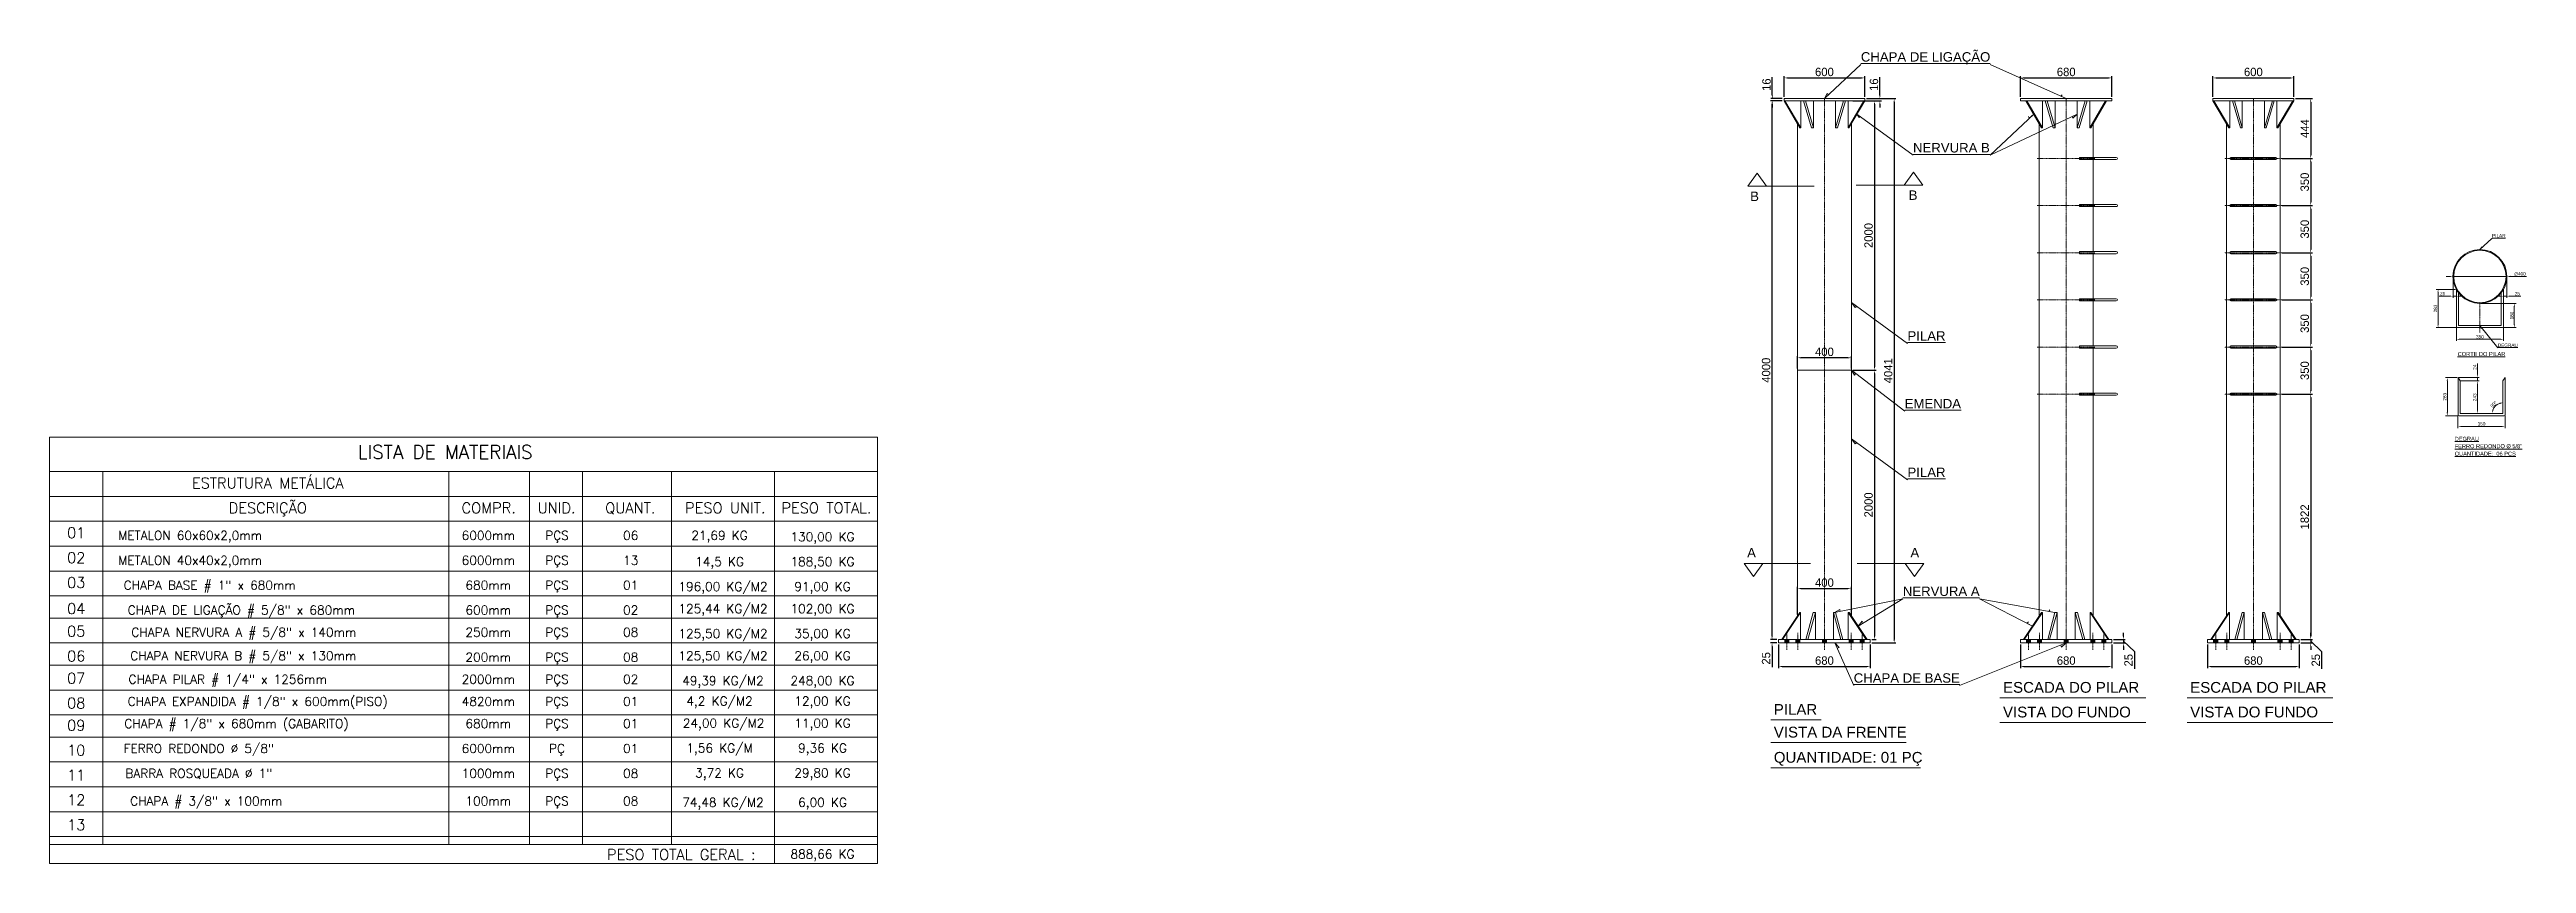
# Model space of a CAD drawing. Header units: millimetres. Extents: x 259906 to 295831, y -52980 to -28535.
# Drawn here: x 267083 to 285482, y -42317 to -36274 of the extents above; entities that cross this region are included whole.
import ezdxf
from ezdxf.enums import TextEntityAlignment as Align

# ---------------------------------------------------------------- set-up
doc = ezdxf.new("R2010")
doc.units = ezdxf.units.MM
doc.header["$LTSCALE"] = 0.2
doc.linetypes.add('CENTER', pattern=[50.8, 31.75, -6.35, 6.35, -6.35])
for name, color, linetype, lineweight in [('03', 3, 'Continuous', 13), ('04', 4, 'Continuous', 5), ('05', 5, 'Continuous', 18), ('CENT 1', 1, 'CENTER', 9), ('CONT 2', 2, 'Continuous', 13), ('CONT 3', 3, 'Continuous', 15), ('CONT4', 4, 'Continuous', 5), ('COTA', 1, 'Continuous', 9)]:
    doc.layers.add(name, color=color, linetype=linetype, lineweight=lineweight)
doc.styles.add('1-500', font='arial.ttf', dxfattribs={"height": 100})
doc.styles.add('1-75', font='arial.ttf', dxfattribs={"height": 15})
doc.styles.add('ROMANS', font='ROMANS.SHX')
doc.dimstyles.new('ESC10', dxfattribs={"dimscale": 10, "dimtxt": 2.5, "dimasz": 2.5, "dimexe": 1.25, "dimexo": 0.625, "dimtad": 1, "dimdec": 0, "dimtxsty": 'Standard', "dimcen": 2.5, "dimclrd": 1, "dimclre": 1, "dimclrt": 2, "dimadec": 0, "dimazin": 0, "dimtfac": 1, "dimtdec": 0, "dimtmove": 0, "dimatfit": 3, "dimfxl": 1, "dimlwd": 9, "dimlwe": 9, "dimarcsym": 0})
doc.dimstyles.new('ESC25', dxfattribs={"dimscale": 25, "dimtxt": 2.5, "dimasz": 1, "dimexe": 0.5, "dimexo": 0.5, "dimgap": 0.5, "dimtad": 1, "dimdec": 0, "dimzin": 0, "dimdsep": 46, "dimtxsty": 'Standard', "dimcen": 1.5, "dimclrd": 1, "dimclre": 1, "dimclrt": 2, "dimadec": 0, "dimazin": 0, "dimtfac": 1, "dimtdec": 0, "dimtofl": 0, "dimtmove": 0, "dimatfit": 3, "dimfxl": 1, "dimtolj": 1, "dimtzin": 0, "dimarcsym": 0})

msp = doc.modelspace()

# ---------------------------------------------------------------- texts
at = {"layer": '04', "color": 4, "style": '1-75'}
for s, p in [('ESCADA DO PILAR', (281593.4, -41049.5)), ('ESCADA DO PILAR', (282983.8, -41049.5)), ('PILAR', (279890.8, -41213.3)), ('VISTA DO FUNDO', (281593.4, -41232.6)), ('VISTA DO FUNDO', (282983.8, -41232.6)), ('VISTA DA FRENTE', (279890.8, -41382)), ('QUANTIDADE: 01 PÇ', (279890.8, -41568.9))]:
    msp.add_text(s, height=80, dxfattribs=at).set_placement(p)
at = {"layer": 'CONT 2', "style": 'ROMANS'}
for s, p in [('METALON 60x60x2,0mm', (268127.5, -39914.5)), ('6000mm', (270342.2, -39914.5)), ('PÇS', (270852.6, -39914.5)), ('06', (271400.1, -39914.5)), ('21,69 KG', (272060.1, -39914.5)), ('130,00 KG', (272824.8, -39924.6)), ('METALON 40x40x2,0mm', (268127.5, -40099.3)), ('6000mm', (270342.2, -40099.3)), ('PÇS', (270852.6, -40099.3)), ('13', (271400.1, -40099.3)), ('14,5 KG', (272060.1, -40109.4)), ('188,50 KG', (272824.8, -40109.4)), ('CHAPA BASE # 1" x 680mm ', (268296.1, -40284.1)), ('680mm', (270342.2, -40284.1)), ('PÇS', (270852.6, -40284.1)), ('01', (271400.1, -40284.1)), ('196,00 KG/M2', (272085.5, -40294.2)), ('91,00 KG', (272824.8, -40294.2)), ('CHAPA DE LIGAÇÃO # 5/8" x 680mm ', (268531.1, -40468.9)), ('600mm', (270342.2, -40468.9)), ('PÇS', (270852.6, -40468.9)), ('02', (271400.1, -40468.9)), ('125,44 KG/M2', (272085.5, -40458.7)), ('102,00 KG', (272824.8, -40458.7)), ('CHAPA NERVURA A # 5/8" x 140mm  ', (268572.4, -40633.4)), ('250mm', (270342.2, -40633.4)), ('PÇS', (270852.6, -40633.4)), ('08', (271400.1, -40633.4)), ('125,50 KG/M2', (272085.5, -40643.5)), ('35,00 KG', (272824.8, -40643.5)), ('CHAPA NERVURA B # 5/8" x 130mm ', (268545.3, -40808.2)), ('200mm', (270342.2, -40818.2)), ('PÇS', (270852.6, -40818.2)), ('08', (271400.1, -40818.2)), ('125,50 KG/M2', (272085.5, -40808)), ('26,00 KG', (272824.8, -40808)), ('CHAPA PILAR # 1/4" x 1256mm  ', (268452, -40982.7)), ('2000mm', (270342.2, -40982.7)), ('PÇS', (270852.6, -40982.7)), ('02', (271400.1, -40982.7)), ('49,39 KG/M2', (272085.5, -40992.8)), ('248,00 KG', (272824.8, -40992.8)), ('CHAPA EXPANDIDA # 1/8" x 600mm(PISO) ', (268652.4, -41147.2)), ('4820mm', (270342.2, -41147.2)), ('PÇS', (270852.6, -41147.2)), ('01', (271400.1, -41147.2)), ('4,2 KG/M2', (272060.1, -41143.9)), ('12,00 KG', (272824.8, -41143.9)), ('CHAPA # 1/8" x 680mm (GABARITO)', (268472.4, -41311.7)), ('680mm', (270342.2, -41311.7)), ('PÇS', (270852.6, -41311.7)), ('01', (271400.1, -41311.7)), ('24,00 KG/M2', (272090.1, -41308.4)), ('11,00 KG', (272824.8, -41308.4)), ('FERRO REDONDO %%C 5/8"', (268192.4, -41496.5)), ('6000mm', (270342.2, -41496.5)), ('PÇ', (270852.6, -41496.5)), ('01', (271400.1, -41496.5)), ('1,56 KG/M', (272060.1, -41493.2)), ('9,36 KG', (272824.8, -41493.2)), ('BARRA ROSQUEADA %%C 1"', (268192.4, -41681.3)), ('1000mm', (270342.2, -41681.3)), ('PÇS', (270852.6, -41681.3)), ('08', (271400.1, -41681.3)), ('3,72 KG', (272060.1, -41678)), ('29,80 KG', (272824.8, -41678)), ('CHAPA # 3/8" x 100mm  ', (268293.1, -41886.4)), ('100mm', (270342.2, -41886.4)), ('PÇS', (270852.6, -41886.4)), ('08', (271400.1, -41886.4)), ('74,48 KG/M2', (272085.5, -41896.5)), ('6,00 KG', (272824.8, -41896.5)), ('888,66 KG', (272824.8, -42280.3))]:
    msp.add_text(s, height=66, dxfattribs=at).set_placement(p, align=Align.CENTER)
at = {"layer": 'CONT 3', "style": 'ROMANS'}
for s, height, p in [('LISTA DE MATERIAIS', 100, (270021.5, -39311.7)), ('ESTRUTURA METÁLICA', 79.2, (268704.5, -39532)), ('DESCRIÇÃO', 79.2, (268704.5, -39716.8)), ('COMPR.', 79.2, (270345.4, -39716.8)), ('UNID.', 79.2, (270850, -39716.8)), ('QUANT.', 79.2, (271397.5, -39716.8)), ('PESO UNIT.', 79.2, (272102.8, -39716.8)), ('PESO TOTAL.', 79.2, (272854.1, -39716.8)), ('01', 79.2, (267281.2, -39901.6)), ('02', 79.2, (267281.2, -40086.4)), ('03', 79.2, (267281.2, -40271.2)), ('04', 79.2, (267281.2, -40464.8)), ('05', 79.2, (267281.2, -40632.2)), ('06', 79.2, (267281.2, -40817)), ('07', 79.2, (267281.2, -40981.5)), ('08', 79.2, (267281.2, -41166.3)), ('09', 79.2, (267281.2, -41330.8)), ('10', 79.2, (267281.2, -41515.6)), ('11', 79.2, (267281.2, -41700.4)), ('12', 79.2, (267281.2, -41885.2)), ('13', 79.2, (267281.2, -42070)), ('PESO TOTAL GERAL :', 79.2, (271775.7, -42290.5))]:
    msp.add_text(s, height=height, dxfattribs=at).set_placement(p, align=Align.CENTER)
at = {"layer": 'CONT4', "style": '1-500'}
for s, height, p in [('%%UCHAPA DE LIGAÇÃO', 70, (280537.5, -36363.8)), ('%%UNERVURA B', 70, (280925.1, -37038.5)), ('B', 70, (279715.4, -37398.7)), ('B', 70, (280893.1, -37390.3)), ('%%UPILAR', 25, (285225.8, -37668.9)), ('%%UPILAR', 70, (280884, -38435.4)), ('%%UCORTE DO PILAR', 30, (284970.6, -38549.7)), ('%%UDEGRAU', 25, (285268.3, -38481.8)), ('%%UEMENDA', 70, (280863.3, -38938.5)), ('%%UDEGRAU', 30, (284948.7, -39179.2)), ('%%UFERRO REDONDO %%C 5/8"', 30, (284948.7, -39234)), ('%%UQUANTIDADE:  06 PÇS', 30, (284948.7, -39289.9)), ('%%UPILAR', 70, (280884, -39448.1)), ('A', 70, (279692.8, -40044.9)), ('A', 70, (280905.8, -40044.9)), ('%%UNERVURA A', 70, (280849.3, -40330.8)), ('%%UCHAPA DE BASE', 70, (280484.6, -40974.9))]:
    msp.add_text(s, height=height, dxfattribs=at).set_placement(p)

# ---------------------------------------------------------------- blocks, each defined once
blk = doc.blocks.new('*D141')
at = {"layer": 'COTA', "color": 1, "lineweight": -2, "transparency": 16777216}
for p, q in [((279967, -36626), (279967, -36473)), ((279992, -36485), (280542, -36485)), ((280567, -36626), (280567, -36473))]:
    blk.add_line(p, q, dxfattribs=at)
at = {"layer": 'COTA', "color": 1, "transparency": 16777216}
for points in [[(279992, -36481), (279992, -36489), (279967, -36485)], [(280542, -36481), (280542, -36489), (280567, -36485)]]:
    blk.add_solid(points, dxfattribs=at)
at = {"layer": 'COTA', "color": 2, "transparency": 16777216, "insert": (280267, -36441), "char_height": 62.5, "attachment_point": 5}
blk.add_mtext('\\A1;600', dxfattribs=at)
blk = doc.blocks.new('*D142')
at = {"layer": 'COTA', "color": 1, "lineweight": -2, "transparency": 16777216}
for p, q in [((279927, -40692), (279927, -40867)), ((280607, -40692), (280607, -40867)), ((279952, -40855), (280582, -40855))]:
    blk.add_line(p, q, dxfattribs=at)
at = {"layer": 'COTA', "color": 1, "transparency": 16777216}
for points in [[(279952, -40850), (279952, -40859), (279927, -40855)], [(280582, -40850), (280582, -40859), (280607, -40855)]]:
    blk.add_solid(points, dxfattribs=at)
at = {"layer": 'COTA', "color": 2, "transparency": 16777216, "insert": (280267, -40811), "char_height": 62.5, "attachment_point": 5}
blk.add_mtext('\\A1;680', dxfattribs=at)
blk = doc.blocks.new('*D143')
at = {"layer": 'COTA', "color": 1, "lineweight": -2, "transparency": 16777216}
for p, q in [((279914, -40655), (279866, -40655)), ((279878, -40630), (279878, -40605)), ((279914, -40680), (279866, -40680)), ((279878, -40705), (279878, -40859))]:
    blk.add_line(p, q, dxfattribs=at)
at = {"layer": 'COTA', "color": 1, "transparency": 16777216}
for points in [[(279874, -40630), (279882, -40630), (279878, -40655)], [(279874, -40705), (279882, -40705), (279878, -40680)]]:
    blk.add_solid(points, dxfattribs=at)
at = {"layer": 'COTA', "color": 2, "transparency": 16777216, "insert": (279834, -40794), "char_height": 62.5, "attachment_point": 5, "rotation": 90}
blk.add_mtext('\\A1;25', dxfattribs=at)
blk = doc.blocks.new('*D144')
at = {"layer": 'COTA', "color": 1, "lineweight": -2, "transparency": 16777216}
for p, q in [((279954, -36655), (279866, -36655)), ((279878, -40630), (279878, -36680)), ((279914, -40655), (279866, -40655))]:
    blk.add_line(p, q, dxfattribs=at)
at = {"layer": 'COTA', "color": 1, "transparency": 16777216}
for points in [[(279874, -36680), (279882, -36680), (279878, -36655)], [(279874, -40630), (279882, -40630), (279878, -40655)]]:
    blk.add_solid(points, dxfattribs=at)
at = {"layer": 'COTA', "color": 2, "transparency": 16777216, "insert": (279834, -38655), "char_height": 62.5, "attachment_point": 5, "rotation": 90}
blk.add_mtext('\\A1;4000', dxfattribs=at)
blk = doc.blocks.new('*D145')
at = {"layer": 'COTA', "color": 1, "lineweight": -2, "transparency": 16777216}
for p, q in [((279880, -36614), (279880, -36480)), ((279954, -36639), (279868, -36639)), ((279954, -36655), (279868, -36655)), ((279880, -36680), (279880, -36705))]:
    blk.add_line(p, q, dxfattribs=at)
at = {"layer": 'COTA', "color": 1, "transparency": 16777216}
for points in [[(279876, -36614), (279884, -36614), (279880, -36639)], [(279876, -36680), (279884, -36680), (279880, -36655)]]:
    blk.add_solid(points, dxfattribs=at)
at = {"layer": 'COTA', "color": 2, "transparency": 16777216, "insert": (279837, -36535), "char_height": 62.5, "attachment_point": 5, "rotation": 90}
blk.add_mtext('\\A1;16', dxfattribs=at)
blk = doc.blocks.new('*D146')
at = {"layer": 'COTA', "color": 1, "lineweight": -2, "transparency": 16777216}
for p, q in [((280579, -36639), (280797, -36639)), ((280785, -36664), (280785, -40655)), ((280619, -40680), (280797, -40680))]:
    blk.add_line(p, q, dxfattribs=at)
at = {"layer": 'COTA', "color": 1, "transparency": 16777216}
for points in [[(280781, -36664), (280789, -36664), (280785, -36639)], [(280781, -40655), (280789, -40655), (280785, -40680)]]:
    blk.add_solid(points, dxfattribs=at)
at = {"layer": 'COTA', "color": 2, "transparency": 16777216, "insert": (280741, -38659), "char_height": 62.5, "attachment_point": 5, "rotation": 90}
blk.add_mtext('\\A1;4041', dxfattribs=at)
blk = doc.blocks.new('*D153')
at = {"layer": 'COTA', "color": 1, "lineweight": -2, "transparency": 16777216}
for p, q in [((280679, -36614), (280679, -36480)), ((280579, -36639), (280692, -36639)), ((280579, -36655), (280692, -36655)), ((280679, -36680), (280679, -36705))]:
    blk.add_line(p, q, dxfattribs=at)
at = {"layer": 'COTA', "color": 1, "transparency": 16777216}
for points in [[(280675, -36614), (280683, -36614), (280679, -36639)], [(280675, -36680), (280683, -36680), (280679, -36655)]]:
    blk.add_solid(points, dxfattribs=at)
at = {"layer": 'COTA', "color": 2, "transparency": 16777216, "insert": (280635, -36535), "char_height": 62.5, "attachment_point": 5, "rotation": 90}
blk.add_mtext('\\A1;16', dxfattribs=at)
blk = doc.blocks.new('*D154')
at = {"layer": 'COTA', "color": 1, "lineweight": -2, "transparency": 16777216}
for p, q in [((280479, -36655), (280651, -36655)), ((280639, -36680), (280639, -38630)), ((280479, -38655), (280651, -38655))]:
    blk.add_line(p, q, dxfattribs=at)
at = {"layer": 'COTA', "color": 1, "transparency": 16777216}
for points in [[(280635, -36680), (280643, -36680), (280639, -36655)], [(280635, -38630), (280643, -38630), (280639, -38655)]]:
    blk.add_solid(points, dxfattribs=at)
at = {"layer": 'COTA', "color": 2, "transparency": 16777216, "insert": (280595, -37655), "char_height": 62.5, "attachment_point": 5, "rotation": 90}
blk.add_mtext('\\A1;2000', dxfattribs=at)
blk = doc.blocks.new('*D155')
at = {"layer": 'COTA', "color": 1, "lineweight": -2, "transparency": 16777216}
for p, q in [((280479, -38655), (280651, -38655)), ((280639, -38680), (280639, -40630)), ((280619, -40655), (280651, -40655))]:
    blk.add_line(p, q, dxfattribs=at)
at = {"layer": 'COTA', "color": 1, "transparency": 16777216}
for points in [[(280635, -38680), (280643, -38680), (280639, -38655)], [(280635, -40630), (280643, -40630), (280639, -40655)]]:
    blk.add_solid(points, dxfattribs=at)
at = {"layer": 'COTA', "color": 2, "transparency": 16777216, "insert": (280595, -39655), "char_height": 62.5, "attachment_point": 5, "rotation": 90}
blk.add_mtext('\\A1;2000', dxfattribs=at)
blk = doc.blocks.new('*D156')
at = {"layer": 'COTA', "color": 1, "lineweight": -2, "transparency": 16777216}
for p, q in [((283153, -36626), (283153, -36473)), ((283178, -36485), (283728, -36485)), ((283753, -36626), (283753, -36473))]:
    blk.add_line(p, q, dxfattribs=at)
at = {"layer": 'COTA', "color": 1, "transparency": 16777216}
for points in [[(283178, -36481), (283178, -36489), (283153, -36485)], [(283728, -36481), (283728, -36489), (283753, -36485)]]:
    blk.add_solid(points, dxfattribs=at)
at = {"layer": 'COTA', "color": 2, "transparency": 16777216, "insert": (283453, -36441), "char_height": 62.5, "attachment_point": 5}
blk.add_mtext('\\A1;600', dxfattribs=at)
blk = doc.blocks.new('*D157')
at = {"layer": 'COTA', "color": 1, "lineweight": -2, "transparency": 16777216}
for p, q in [((283113, -40692), (283113, -40867)), ((283793, -40692), (283793, -40867)), ((283138, -40855), (283768, -40855))]:
    blk.add_line(p, q, dxfattribs=at)
at = {"layer": 'COTA', "color": 1, "transparency": 16777216}
for points in [[(283138, -40850), (283138, -40859), (283113, -40855)], [(283768, -40850), (283768, -40859), (283793, -40855)]]:
    blk.add_solid(points, dxfattribs=at)
at = {"layer": 'COTA', "color": 2, "transparency": 16777216, "insert": (283453, -40811), "char_height": 62.5, "attachment_point": 5}
blk.add_mtext('\\A1;680', dxfattribs=at)
blk = doc.blocks.new('*D158')
at = {"layer": 'COTA', "color": 1, "lineweight": 9, "transparency": 16777216}
for p, q in [((285142, -38159), (285404, -38159)), ((285391, -38184), (285391, -38314)), ((285309, -38339), (285404, -38339))]:
    blk.add_line(p, q, dxfattribs=at)
at = {"layer": 'COTA', "color": 1, "transparency": 16777216}
for points in [[(285387, -38184), (285396, -38184), (285391, -38159)], [(285387, -38314), (285396, -38314), (285391, -38339)]]:
    blk.add_solid(points, dxfattribs=at)
at = {"layer": 'COTA', "color": 2, "transparency": 16777216, "insert": (285373, -38249), "char_height": 25, "attachment_point": 5, "rotation": 90}
blk.add_mtext('180', dxfattribs=at)
blk = doc.blocks.new('*D159')
at = {"layer": 'COTA', "color": 1, "lineweight": 9, "transparency": 16777216}
for p, q in [((284955, -38055), (284812, -38055)), ((284825, -38080), (284825, -38314)), ((284963, -38339), (284812, -38339))]:
    blk.add_line(p, q, dxfattribs=at)
at = {"layer": 'COTA', "color": 1, "transparency": 16777216}
for points in [[(284821, -38080), (284829, -38080), (284825, -38055)], [(284821, -38314), (284829, -38314), (284825, -38339)]]:
    blk.add_solid(points, dxfattribs=at)
at = {"layer": 'COTA', "color": 2, "transparency": 16777216, "insert": (284806, -38197), "char_height": 25, "attachment_point": 5, "rotation": 90}
blk.add_mtext('283', dxfattribs=at)
blk = doc.blocks.new('*D160')
at = {"layer": 'COTA', "color": 1, "lineweight": 9, "transparency": 16777216}
for p, q in [((284961, -38337), (284961, -38438)), ((284986, -38425), (285286, -38425)), ((285311, -38337), (285311, -38438))]:
    blk.add_line(p, q, dxfattribs=at)
at = {"layer": 'COTA', "color": 1, "transparency": 16777216}
for points in [[(284986, -38421), (284986, -38429), (284961, -38425)], [(285286, -38421), (285286, -38429), (285311, -38425)]]:
    blk.add_solid(points, dxfattribs=at)
at = {"layer": 'COTA', "color": 2, "transparency": 16777216, "insert": (285136, -38407), "char_height": 25, "attachment_point": 5}
blk.add_mtext('350', dxfattribs=at)
blk = doc.blocks.new('*D161')
at = {"layer": 'COTA', "color": 1, "lineweight": -2, "transparency": 16777216}
for p, q in [((283766, -36639), (283892, -36639)), ((283879, -36664), (283879, -37058)), ((283666, -37083), (283892, -37083))]:
    blk.add_line(p, q, dxfattribs=at)
at = {"layer": 'COTA', "color": 1, "transparency": 16777216}
for points in [[(283875, -36664), (283883, -36664), (283879, -36639)], [(283875, -37058), (283883, -37058), (283879, -37083)]]:
    blk.add_solid(points, dxfattribs=at)
at = {"layer": 'COTA', "color": 2, "transparency": 16777216, "insert": (283835, -36861), "char_height": 62.5, "attachment_point": 5, "rotation": 90}
blk.add_mtext('\\A1;444', dxfattribs=at)
blk = doc.blocks.new('*D162')
at = {"layer": 'COTA', "color": 1, "lineweight": -2, "transparency": 16777216}
for p, q in [((283666, -37083), (283892, -37083)), ((283879, -37108), (283879, -37408)), ((283666, -37433), (283892, -37433))]:
    blk.add_line(p, q, dxfattribs=at)
at = {"layer": 'COTA', "color": 1, "transparency": 16777216}
for points in [[(283875, -37108), (283883, -37108), (283879, -37083)], [(283875, -37408), (283883, -37408), (283879, -37433)]]:
    blk.add_solid(points, dxfattribs=at)
at = {"layer": 'COTA', "color": 2, "transparency": 16777216, "insert": (283835, -37258), "char_height": 62.5, "attachment_point": 5, "rotation": 90}
blk.add_mtext('\\A1;350', dxfattribs=at)
blk = doc.blocks.new('*D163')
at = {"layer": 'COTA', "color": 1, "lineweight": -2, "transparency": 16777216}
for p, q in [((283666, -37433), (283892, -37433)), ((283879, -37458), (283879, -37758)), ((283666, -37783), (283892, -37783))]:
    blk.add_line(p, q, dxfattribs=at)
at = {"layer": 'COTA', "color": 1, "transparency": 16777216}
for points in [[(283875, -37458), (283883, -37458), (283879, -37433)], [(283875, -37758), (283883, -37758), (283879, -37783)]]:
    blk.add_solid(points, dxfattribs=at)
at = {"layer": 'COTA', "color": 2, "transparency": 16777216, "insert": (283835, -37608), "char_height": 62.5, "attachment_point": 5, "rotation": 90}
blk.add_mtext('\\A1;350', dxfattribs=at)
blk = doc.blocks.new('*D164')
at = {"layer": 'COTA', "color": 1, "lineweight": -2, "transparency": 16777216}
for p, q in [((283666, -37783), (283892, -37783)), ((283879, -37808), (283879, -38108)), ((283666, -38133), (283892, -38133))]:
    blk.add_line(p, q, dxfattribs=at)
at = {"layer": 'COTA', "color": 1, "transparency": 16777216}
for points in [[(283875, -37808), (283883, -37808), (283879, -37783)], [(283875, -38108), (283883, -38108), (283879, -38133)]]:
    blk.add_solid(points, dxfattribs=at)
at = {"layer": 'COTA', "color": 2, "transparency": 16777216, "insert": (283835, -37958), "char_height": 62.5, "attachment_point": 5, "rotation": 90}
blk.add_mtext('\\A1;350', dxfattribs=at)
blk = doc.blocks.new('*D165')
at = {"layer": 'COTA', "color": 1, "lineweight": -2, "transparency": 16777216}
for p, q in [((283666, -38133), (283892, -38133)), ((283879, -38158), (283879, -38458)), ((283666, -38483), (283892, -38483))]:
    blk.add_line(p, q, dxfattribs=at)
at = {"layer": 'COTA', "color": 1, "transparency": 16777216}
for points in [[(283875, -38158), (283883, -38158), (283879, -38133)], [(283875, -38458), (283883, -38458), (283879, -38483)]]:
    blk.add_solid(points, dxfattribs=at)
at = {"layer": 'COTA', "color": 2, "transparency": 16777216, "insert": (283835, -38308), "char_height": 62.5, "attachment_point": 5, "rotation": 90}
blk.add_mtext('\\A1;350', dxfattribs=at)
blk = doc.blocks.new('*D166')
at = {"layer": 'COTA', "color": 1, "lineweight": -2, "transparency": 16777216}
for p, q in [((283666, -38483), (283892, -38483)), ((283879, -38508), (283879, -38808)), ((283666, -38833), (283892, -38833))]:
    blk.add_line(p, q, dxfattribs=at)
at = {"layer": 'COTA', "color": 1, "transparency": 16777216}
for points in [[(283875, -38508), (283883, -38508), (283879, -38483)], [(283875, -38808), (283883, -38808), (283879, -38833)]]:
    blk.add_solid(points, dxfattribs=at)
at = {"layer": 'COTA', "color": 2, "transparency": 16777216, "insert": (283835, -38658), "char_height": 62.5, "attachment_point": 5, "rotation": 90}
blk.add_mtext('\\A1;350', dxfattribs=at)
blk = doc.blocks.new('*D167')
at = {"layer": 'COTA', "color": 1, "lineweight": -2, "transparency": 16777216}
for p, q in [((283666, -38833), (283892, -38833)), ((283879, -38858), (283879, -40630)), ((283806, -40655), (283892, -40655))]:
    blk.add_line(p, q, dxfattribs=at)
at = {"layer": 'COTA', "color": 1, "transparency": 16777216}
for points in [[(283875, -38858), (283883, -38858), (283879, -38833)], [(283875, -40630), (283883, -40630), (283879, -40655)]]:
    blk.add_solid(points, dxfattribs=at)
at = {"layer": 'COTA', "color": 2, "transparency": 16777216, "insert": (283835, -39744), "char_height": 62.5, "attachment_point": 5, "rotation": 90}
blk.add_mtext('\\A1;1822', dxfattribs=at)
blk = doc.blocks.new('*D168')
at = {"layer": 'COTA', "color": 1, "lineweight": -2, "transparency": 16777216}
for p, q in [((283806, -40655), (283892, -40655)), ((283879, -40630), (283879, -40605)), ((283879, -40655), (283879, -40680)), ((283806, -40680), (283892, -40680)), ((283879, -40667), (283960, -40744)), ((283879, -40705), (283879, -40730)), ((283960, -40744), (283960, -40873))]:
    blk.add_line(p, q, dxfattribs=at)
at = {"layer": 'COTA', "color": 1, "transparency": 16777216}
for points in [[(283875, -40630), (283883, -40630), (283879, -40655)], [(283875, -40705), (283883, -40705), (283879, -40680)]]:
    blk.add_solid(points, dxfattribs=at)
at = {"layer": 'COTA', "color": 2, "transparency": 16777216, "insert": (283917, -40808), "char_height": 62.5, "attachment_point": 5, "rotation": 90}
blk.add_mtext('\\A1;25', dxfattribs=at)
blk = doc.blocks.new('*D169')
at = {"layer": 'COTA', "color": 1, "lineweight": 9, "transparency": 16777216}
for p, q in [((284911, -37959), (284886, -37959)), ((284936, -37959), (285336, -37959)), ((285482, -37959), (285361, -37959))]:
    blk.add_line(p, q, dxfattribs=at)
at = {"layer": 'COTA', "color": 1, "transparency": 16777216}
for points in [[(284911, -37954), (284911, -37963), (284936, -37959)], [(285361, -37954), (285361, -37963), (285336, -37959)]]:
    blk.add_solid(points, dxfattribs=at)
at = {"layer": 'COTA', "color": 2, "transparency": 16777216, "insert": (285434, -37940), "char_height": 25, "attachment_point": 5}
blk.add_mtext('∅400', dxfattribs=at)
blk = doc.blocks.new('*D170')
at = {"layer": 'COTA', "color": 1, "lineweight": 9, "transparency": 16777216}
for p, q in [((284967, -38710), (284881, -38710)), ((284894, -38735), (284894, -38968)), ((284975, -38993), (284881, -38993))]:
    blk.add_line(p, q, dxfattribs=at)
at = {"layer": 'COTA', "color": 1, "transparency": 16777216}
for points in [[(284889, -38735), (284898, -38735), (284894, -38710)], [(284889, -38968), (284898, -38968), (284894, -38993)]]:
    blk.add_solid(points, dxfattribs=at)
at = {"layer": 'COTA', "color": 2, "transparency": 16777216, "insert": (284875, -38852), "char_height": 25, "attachment_point": 5, "rotation": 90}
blk.add_mtext('283', dxfattribs=at)
blk = doc.blocks.new('*D171')
at = {"layer": 'COTA', "color": 1, "lineweight": 9, "transparency": 16777216}
for p, q in [((284973, -38992), (284973, -39084)), ((285323, -38992), (285323, -39084)), ((284998, -39072), (285298, -39072))]:
    blk.add_line(p, q, dxfattribs=at)
at = {"layer": 'COTA', "color": 1, "transparency": 16777216}
for points in [[(284998, -39068), (284998, -39076), (284973, -39072)], [(285298, -39068), (285298, -39076), (285323, -39072)]]:
    blk.add_solid(points, dxfattribs=at)
at = {"layer": 'COTA', "color": 2, "transparency": 16777216, "insert": (285148, -39053), "char_height": 25, "attachment_point": 5}
blk.add_mtext('350', dxfattribs=at)
blk = doc.blocks.new('*D172')
at = {"layer": 'COTA', "color": 1, "lineweight": 9, "transparency": 16777216}
for p, q in [((284995, -38735), (285130, -38735)), ((285117, -38760), (285117, -38952)), ((284995, -38977), (285130, -38977))]:
    blk.add_line(p, q, dxfattribs=at)
at = {"layer": 'COTA', "color": 1, "transparency": 16777216}
for points in [[(285113, -38760), (285121, -38760), (285117, -38735)], [(285113, -38952), (285121, -38952), (285117, -38977)]]:
    blk.add_solid(points, dxfattribs=at)
at = {"layer": 'COTA', "color": 2, "transparency": 16777216, "insert": (285098, -38856), "char_height": 25, "attachment_point": 5, "rotation": 90}
blk.add_mtext('243', dxfattribs=at)
blk = doc.blocks.new('*D173')
at = {"layer": 'COTA', "color": 1, "lineweight": 9, "transparency": 16777216}
for p, q in [((285117, -38685), (285117, -38606)), ((284979, -38710), (285130, -38710)), ((284995, -38735), (285130, -38735)), ((285117, -38735), (285117, -38710)), ((285117, -38760), (285117, -38785))]:
    blk.add_line(p, q, dxfattribs=at)
at = {"layer": 'COTA', "color": 1, "transparency": 16777216}
for points in [[(285113, -38685), (285121, -38685), (285117, -38710)], [(285113, -38760), (285121, -38760), (285117, -38735)]]:
    blk.add_solid(points, dxfattribs=at)
at = {"layer": 'COTA', "color": 2, "transparency": 16777216, "insert": (285098, -38633), "char_height": 25, "attachment_point": 5, "rotation": 90}
blk.add_mtext('24', dxfattribs=at)
blk = doc.blocks.new('*D174')
at = {"layer": 'COTA', "color": 1, "lineweight": 9, "transparency": 16777216}
blk.add_arc((285307, -38977), 79.8, 108.0348, 161.9652, dxfattribs=at)
at = {"layer": 'COTA', "color": 1, "transparency": 16777216}
for points in [[(285236, -38953), (285227, -38952), (285227, -38977)], [(285282, -38897), (285283, -38906), (285307, -38897)]]:
    blk.add_solid(points, dxfattribs=at)
at = {"layer": 'COTA', "color": 2, "transparency": 16777216, "insert": (285238, -38908), "char_height": 25, "attachment_point": 5, "rotation": 45}
blk.add_mtext('90°', dxfattribs=at)
blk = doc.blocks.new('*D175')
at = {"layer": 'COTA', "color": 1, "lineweight": 9, "transparency": 16777216}
for p, q in [((285311, -38062), (285311, -38118)), ((285336, -37965), (285336, -38118)), ((285286, -38105), (285261, -38105)), ((285311, -38105), (285336, -38105)), ((285361, -38105), (285440, -38105))]:
    blk.add_line(p, q, dxfattribs=at)
at = {"layer": 'COTA', "color": 1, "transparency": 16777216}
for points in [[(285286, -38101), (285286, -38110), (285311, -38105)], [(285361, -38101), (285361, -38110), (285336, -38105)]]:
    blk.add_solid(points, dxfattribs=at)
at = {"layer": 'COTA', "color": 2, "transparency": 16777216, "insert": (285413, -38087), "char_height": 25, "attachment_point": 5}
blk.add_mtext('25', dxfattribs=at)
blk = doc.blocks.new('*D176')
at = {"layer": 'COTA', "color": 1, "lineweight": 9, "transparency": 16777216}
for p, q in [((284936, -37965), (284936, -38118)), ((284961, -38062), (284961, -38118)), ((284911, -38105), (284832, -38105)), ((284961, -38105), (284936, -38105)), ((284986, -38105), (285011, -38105))]:
    blk.add_line(p, q, dxfattribs=at)
at = {"layer": 'COTA', "color": 1, "transparency": 16777216}
for points in [[(284911, -38101), (284911, -38109), (284936, -38105)], [(284986, -38101), (284986, -38109), (284961, -38105)]]:
    blk.add_solid(points, dxfattribs=at)
at = {"layer": 'COTA', "color": 2, "transparency": 16777216, "insert": (284859, -38086), "char_height": 25, "attachment_point": 5}
blk.add_mtext('25', dxfattribs=at)
blk = doc.blocks.new('*D195')
at = {"layer": 'COTA', "color": 1, "lineweight": -2, "transparency": 16777216}
for p, q in [((280067, -38642), (280067, -38550)), ((280442, -38563), (280092, -38563)), ((280467, -38642), (280467, -38550))]:
    blk.add_line(p, q, dxfattribs=at)
at = {"layer": 'COTA', "color": 1, "transparency": 16777216}
for points in [[(280092, -38558), (280092, -38567), (280067, -38563)], [(280442, -38558), (280442, -38567), (280467, -38563)]]:
    blk.add_solid(points, dxfattribs=at)
at = {"layer": 'COTA', "color": 2, "transparency": 16777216, "insert": (280267, -38519), "char_height": 62.5, "attachment_point": 5}
blk.add_mtext('\\A1;400', dxfattribs=at)
blk = doc.blocks.new('*D196')
at = {"layer": 'COTA', "color": 1, "lineweight": -2, "transparency": 16777216}
for p, q in [((280067, -40468), (280067, -40263)), ((280092, -40275), (280442, -40275)), ((280467, -40468), (280467, -40263))]:
    blk.add_line(p, q, dxfattribs=at)
at = {"layer": 'COTA', "color": 1, "transparency": 16777216}
for points in [[(280092, -40271), (280092, -40279), (280067, -40275)], [(280442, -40271), (280442, -40279), (280467, -40275)]]:
    blk.add_solid(points, dxfattribs=at)
at = {"layer": 'COTA', "color": 2, "transparency": 16777216, "insert": (280267, -40232), "char_height": 62.5, "attachment_point": 5}
blk.add_mtext('\\A1;400', dxfattribs=at)
blk = doc.blocks.new('*D198')
at = {"layer": 'COTA', "color": 1, "lineweight": -2, "transparency": 16777216}
for p, q in [((281723, -36626), (281723, -36473)), ((281748, -36485), (282378, -36485)), ((282403, -36626), (282403, -36473))]:
    blk.add_line(p, q, dxfattribs=at)
at = {"layer": 'COTA', "color": 1, "transparency": 16777216}
for points in [[(281748, -36481), (281748, -36489), (281723, -36485)], [(282378, -36481), (282378, -36489), (282403, -36485)]]:
    blk.add_solid(points, dxfattribs=at)
at = {"layer": 'COTA', "color": 2, "transparency": 16777216, "insert": (282063, -36441), "char_height": 62.5, "attachment_point": 5}
blk.add_mtext('\\A1;680', dxfattribs=at)
blk = doc.blocks.new('*D199')
at = {"layer": 'COTA', "color": 1, "lineweight": -2, "transparency": 16777216}
for p, q in [((281723, -40692), (281723, -40867)), ((282403, -40692), (282403, -40867)), ((281748, -40855), (282378, -40855))]:
    blk.add_line(p, q, dxfattribs=at)
at = {"layer": 'COTA', "color": 1, "transparency": 16777216}
for points in [[(281748, -40850), (281748, -40859), (281723, -40855)], [(282378, -40850), (282378, -40859), (282403, -40855)]]:
    blk.add_solid(points, dxfattribs=at)
at = {"layer": 'COTA', "color": 2, "transparency": 16777216, "insert": (282063, -40811), "char_height": 62.5, "attachment_point": 5}
blk.add_mtext('\\A1;680', dxfattribs=at)
blk = doc.blocks.new('*D197')
at = {"layer": 'COTA', "color": 1, "lineweight": -2, "transparency": 16777216}
for p, q in [((282415, -40655), (282501, -40655)), ((282489, -40630), (282489, -40605)), ((282489, -40655), (282489, -40680)), ((282415, -40680), (282501, -40680)), ((282489, -40667), (282570, -40744)), ((282489, -40705), (282489, -40730)), ((282570, -40744), (282570, -40873))]:
    blk.add_line(p, q, dxfattribs=at)
at = {"layer": 'COTA', "color": 1, "transparency": 16777216}
for points in [[(282485, -40630), (282493, -40630), (282489, -40655)], [(282485, -40705), (282493, -40705), (282489, -40680)]]:
    blk.add_solid(points, dxfattribs=at)
at = {"layer": 'COTA', "color": 2, "transparency": 16777216, "insert": (282526, -40808), "char_height": 62.5, "attachment_point": 5, "rotation": 90}
blk.add_mtext('\\A1;25', dxfattribs=at)

# ---------------------------------------------------------------- dimensions: what is measured, and where the dimension line sits
at = {"layer": 'COTA'}
for base, p1, p2, dimstyle, picture, middle in [((280566.9, -36485.1), (279966.9, -36638.8), (280566.9, -36638.8), 'ESC25', '*D141', (280266.9, -36441.3)), ((282402.7, -36485.1), (281722.7, -36638.8), (282402.7, -36638.8), 'ESC25', '*D198', (282062.7, -36441.3)), ((283753.1, -36485.1), (283153.1, -36638.8), (283753.1, -36638.8), 'ESC25', '*D156', (283453.1, -36441.3)), ((284935.8, -38105.1), (284960.8, -38055.5), (284935.8, -37958.6), 'ESC10', '*D176', (284858.7, -38086.4)), ((285335.8, -38105.4), (285310.8, -38055.5), (285335.8, -37958.6), 'ESC10', '*D175', (285412.9, -38086.6)), ((285310.8, -38425.3), (284960.8, -38330.6), (285310.8, -38330.6), 'ESC10', '*D160', (285135.8, -38406.5)), ((280066.9, -38562.6), (280466.9, -38654.8), (280066.9, -38654.8), 'ESC25', '*D195', (280266.9, -38518.8)), ((285323.2, -39071.9), (284973.2, -38985.3), (285323.2, -38985.3), 'ESC10', '*D171', (285148.2, -39053.2)), ((280466.9, -40275.3), (280066.9, -40480.1), (280466.9, -40480.1), 'ESC25', '*D196', (280266.9, -40231.6)), ((280606.9, -40854.6), (279926.9, -40679.8), (280606.9, -40679.8), 'ESC25', '*D142', (280266.9, -40810.9)), ((282402.7, -40854.6), (281722.7, -40679.8), (282402.7, -40679.8), 'ESC25', '*D199', (282062.7, -40810.9)), ((283793.1, -40854.6), (283113.1, -40679.8), (283793.1, -40679.8), 'ESC25', '*D157', (283453.1, -40810.9))]:
    dim = msp.add_linear_dim(base=base, p1=p1, p2=p2, dimstyle=dimstyle, dxfattribs=at)
    dim.commit()
    dim.dimension.update_dxf_attribs({"geometry": picture, "text_midpoint": middle})
for base, p1, p2, dimstyle, picture, middle in [((279880.3, -36638.8), (279966.9, -36654.8), (279966.9, -36638.8), 'ESC25', '*D145', (279836.5, -36534.7)), ((280679.1, -36638.8), (280566.9, -36654.8), (280566.9, -36638.8), 'ESC25', '*D153', (280635.4, -36534.7)), ((279878.2, -36654.8), (279926.9, -40654.8), (279966.9, -36654.8), 'ESC25', '*D144', (279834.5, -38654.8)), ((280638.9, -38654.8), (280466.9, -36654.8), (280466.9, -38654.8), 'ESC25', '*D154', (280595.1, -37654.8)), ((280784.7, -40679.8), (280566.9, -36638.8), (280606.9, -40679.8), 'ESC25', '*D146', (280740.9, -38659.3)), ((284824.7, -38338.6), (284960.8, -38055.5), (284968.8, -38338.6), 'ESC10', '*D159', (284805.9, -38197)), ((285391.4, -38338.6), (285135.8, -38158.6), (285302.8, -38338.6), 'ESC10', '*D158', (285372.7, -38248.6)), ((285117.0244, -38710.0763), (284989.2375, -38734.5736), (284973.2375, -38710.0763), 'ESC10', '*D173', (285098.2744, -38632.993)), ((280638.9, -40654.8), (280466.9, -38654.8), (280606.9, -40654.8), 'ESC25', '*D155', (280595.1, -39654.8)), ((284893.6, -38993.3), (284973.2, -38710.1), (284981.2, -38993.3), 'ESC10', '*D170', (284874.9, -38851.7)), ((285117, -38977.3), (284989.2, -38734.6), (284989.2, -38977.3), 'ESC10', '*D172', (285098.3, -38855.9)), ((279878.2, -40679.8), (279926.9, -40654.8), (279926.9, -40679.8), 'ESC25', '*D143', (279834.5, -40794.4))]:
    dim = msp.add_linear_dim(base=base, p1=p1, p2=p2, angle=90, dimstyle=dimstyle, dxfattribs=at)
    dim.commit()
    dim.dimension.update_dxf_attribs({"geometry": picture, "text_midpoint": middle})
for base, p1, p2, picture, middle in [((283879.2, -37082.7), (283753.1, -36638.8), (283653.1, -37082.7), '*D161', (283835.4, -36860.8)), ((283879.2, -37432.7), (283653.1, -37082.7), (283653.1, -37432.7), '*D162', (283835.4, -37257.7)), ((283879.2, -37782.7), (283653.1, -37432.7), (283653.1, -37782.7), '*D163', (283835.4, -37607.7)), ((283879.2, -38132.7), (283653.1, -37782.7), (283653.1, -38132.7), '*D164', (283835.4, -37957.7)), ((283879.2, -38482.7), (283653.1, -38132.7), (283653.1, -38482.7), '*D165', (283835.4, -38307.7)), ((283879.2, -38832.8), (283653.1, -38482.7), (283653.1, -38832.8), '*D166', (283835.4, -38657.8)), ((283879.2, -40654.8), (283653.1, -38832.8), (283793.1, -40654.8), '*D167', (283835.4, -39743.8))]:
    dim = msp.add_linear_dim(base=base, p1=p1, p2=p2, angle=90, dimstyle='ESC25', override={"dimtmove": 1}, dxfattribs=at)
    dim.commit()
    dim.dimension.update_dxf_attribs({"geometry": picture, "text_midpoint": middle})
dim = msp.add_diameter_dim_2p(p1=(284935.8, -37958.6), p2=(285335.8, -37958.6), dimstyle='ESC10', dxfattribs=at)
dim.commit()
dim.dimension.update_dxf_attribs({"geometry": '*D169', "text_midpoint": (285433.7, -37939.9)})
dim = msp.add_angular_dim_2l(base=(285267.4, -38908.2), line1=((285307.2, -38734.6), (285307.2, -38977.3)), line2=((284989.2, -38977.3), (285307.2, -38977.3)), dimstyle='ESC10', dxfattribs=at)
dim.commit()
dim.dimension.update_dxf_attribs({"geometry": '*D174', "text_midpoint": (285237.6, -38907.6)})
for base, p1, p2, picture, middle in [((282488.7, -40679.8), (282402.7, -40654.8), (282402.7, -40679.8), '*D197', (282569.9, -40756.4)), ((283879.2, -40679.8), (283793.1, -40654.8), (283793.1, -40679.8), '*D168', (283960.4, -40756.4))]:
    dim = msp.add_linear_dim(base=base, p1=p1, p2=p2, angle=90, dimstyle='ESC25', override={"dimtmove": 1}, dxfattribs=at)
    dim.commit()
    dim.dimension.update_dxf_attribs({"geometry": picture, "text_midpoint": middle, "dimtype": 160})

# ---------------------------------------------------------------- linework, layer by layer
at = {"layer": '03'}
for p, q in [((279966.9, -36654.8), (279966.9, -36638.8)), ((280566.9, -36638.8), (279966.9, -36638.8)), ((280566.9, -36654.8), (279966.9, -36654.8)), ((280084.8, -36854.8), (279966.9, -36654.8)), ((280091.8, -36854.8), (279974.1, -36654.8)), ((280091.8, -36854.8), (280091.8, -36654.8)), ((280170.7, -36854.8), (280111.5, -36654.8)), ((280184.7, -36854.8), (280125.9, -36654.8)), ((280184.7, -36654.8), (280184.7, -36854.8)), ((280349.1, -36654.8), (280349.1, -36854.8)), ((280349.1, -36854.8), (280408, -36654.8)), ((280363.1, -36854.8), (280422.3, -36654.8)), ((280442.1, -36854.8), (280559.8, -36654.8)), ((280442.1, -36854.8), (280442.1, -36654.8)), ((280449.1, -36854.8), (280566.9, -36654.8)), ((280566.9, -36654.8), (280566.9, -36638.8)), ((282402.7, -36638.8), (281722.7, -36638.8)), ((281722.7, -36654.8), (281722.7, -36638.8)), ((282402.7, -36654.8), (281722.7, -36654.8)), ((281880.5, -36854.8), (281762.7, -36654.8)), ((281887.5, -36854.8), (281769.8, -36654.8)), ((281887.5, -36854.8), (281887.5, -36654.8)), ((281966.4, -36854.8), (281907.3, -36654.8)), ((281980.4, -36854.8), (281921.6, -36654.8)), ((281980.4, -36654.8), (281980.4, -36854.8)), ((282144.9, -36854.8), (282203.7, -36654.8)), ((282144.9, -36654.8), (282144.9, -36854.8)), ((282158.9, -36854.8), (282218, -36654.8)), ((282237.8, -36854.8), (282355.5, -36654.8)), ((282237.8, -36854.8), (282237.8, -36654.8)), ((282244.8, -36854.8), (282362.7, -36654.8)), ((282402.7, -36654.8), (282402.7, -36638.8)), ((283753.1, -36638.8), (283153.1, -36638.8)), ((283153.1, -36654.8), (283153.1, -36638.8)), ((283753.1, -36654.8), (283153.1, -36654.8)), ((283271, -36854.8), (283153.1, -36654.8)), ((283278, -36854.8), (283160.3, -36654.8)), ((283278, -36854.8), (283278, -36654.8)), ((283356.9, -36854.8), (283297.8, -36654.8)), ((283370.9, -36854.8), (283312.1, -36654.8)), ((283370.9, -36654.8), (283370.9, -36854.8)), ((283535.4, -36854.8), (283594.2, -36654.8)), ((283535.4, -36654.8), (283535.4, -36854.8)), ((283549.4, -36854.8), (283608.5, -36654.8)), ((283628.3, -36854.8), (283746, -36654.8)), ((283628.3, -36854.8), (283628.3, -36654.8)), ((283635.3, -36854.8), (283753.1, -36654.8)), ((283753.1, -36654.8), (283753.1, -36638.8)), ((280066.9, -40480.1), (280066.9, -36824.6)), ((280091.8, -36854.8), (280084.8, -36854.8)), ((280170.7, -36854.8), (280184.7, -36854.8)), ((280363.1, -36854.8), (280349.1, -36854.8)), ((280442.1, -36854.8), (280449.1, -36854.8)), ((280466.9, -40480.1), (280466.9, -36824.6)), ((281862.7, -40480.1), (281862.7, -36824.6)), ((281887.5, -36854.8), (281880.5, -36854.8)), ((281966.4, -36854.8), (281980.4, -36854.8)), ((282158.9, -36854.8), (282144.9, -36854.8)), ((282237.8, -36854.8), (282244.8, -36854.8)), ((282262.7, -37074.7), (282262.7, -36824.6)), ((283253.1, -40480.1), (283253.1, -36824.6)), ((283278, -36854.8), (283271, -36854.8)), ((283356.9, -36854.8), (283370.9, -36854.8)), ((283549.4, -36854.8), (283535.4, -36854.8)), ((283628.3, -36854.8), (283635.3, -36854.8)), ((283653.1, -40480.1), (283653.1, -36824.6)), ((282162.7, -37090.7), (282162.7, -37074.7)), ((282162.7, -37074.7), (282434.7, -37074.7)), ((282162.7, -37090.7), (282434.7, -37090.7)), ((282262.7, -37424.7), (282262.7, -37090.7)), ((283620.1, -37074.7), (283286.1, -37074.7)), ((283620.1, -37090.7), (283286.1, -37090.7)), ((282162.7, -37440.7), (282162.7, -37424.7)), ((282162.7, -37424.7), (282434.7, -37424.7)), ((282162.7, -37440.7), (282434.7, -37440.7)), ((282262.7, -37774.7), (282262.7, -37440.7)), ((283620.1, -37424.7), (283286.1, -37424.7)), ((283620.1, -37440.7), (283286.1, -37440.7)), ((282162.7, -37790.7), (282162.7, -37774.7)), ((282162.7, -37774.7), (282434.7, -37774.7)), ((282162.7, -37790.7), (282434.7, -37790.7)), ((282262.7, -38124.7), (282262.7, -37790.7)), ((283620.1, -37774.7), (283286.1, -37774.7)), ((283620.1, -37790.7), (283286.1, -37790.7)), ((284960.8, -38055.5), (284960.8, -38330.6)), ((284976.8, -38080), (284976.8, -38322.6)), ((285294.8, -38080), (285294.8, -38322.6)), ((285310.8, -38055.5), (285310.8, -38330.6)), ((282162.7, -38140.7), (282162.7, -38124.7)), ((282162.7, -38124.7), (282434.7, -38124.7)), ((282162.7, -38140.7), (282434.7, -38140.7)), ((282262.7, -38474.7), (282262.7, -38140.7)), ((283620.1, -38124.7), (283286.1, -38124.7)), ((283620.1, -38140.7), (283286.1, -38140.7)), ((284968.8, -38338.6), (285302.8, -38338.6)), ((284976.8, -38322.6), (285294.8, -38322.6)), ((282162.7, -38490.7), (282162.7, -38474.7)), ((282162.7, -38474.7), (282434.7, -38474.7)), ((282162.7, -38490.7), (282434.7, -38490.7)), ((282262.7, -38824.8), (282262.7, -38490.7)), ((283620.1, -38474.7), (283286.1, -38474.7)), ((283620.1, -38490.7), (283286.1, -38490.7)), ((280466.9, -38654.8), (280066.9, -38654.8)), ((284973.2, -38710.1), (284973.2, -38985.3)), ((284973.2, -38710.1), (284989.2, -38734.6)), ((284989.2, -38734.6), (284989.2, -38977.3)), ((285307.2, -38734.6), (285323.2, -38710.1)), ((285307.2, -38734.6), (285307.2, -38977.3)), ((285323.2, -38710.1), (285323.2, -38985.3)), ((282162.7, -38840.8), (282162.7, -38824.8)), ((282162.7, -38824.8), (282434.7, -38824.8)), ((282162.7, -38840.8), (282434.7, -38840.8)), ((282262.7, -40480.1), (282262.7, -38840.8)), ((283620.1, -38824.8), (283286.1, -38824.8)), ((283620.1, -38840.8), (283286.1, -38840.8)), ((284981.2, -38993.3), (285315.2, -38993.3)), ((284989.2, -38977.3), (285307.2, -38977.3)), ((279949.8, -40654.8), (280083.8, -40454.8)), ((279955.9, -40654.8), (280089.8, -40454.8)), ((280083.8, -40454.8), (280089.8, -40454.8)), ((280089.8, -40454.8), (280089.8, -40654.8)), ((280129.4, -40654.8), (280183.7, -40454.8)), ((280144.2, -40654.8), (280199.7, -40454.8)), ((280183.7, -40454.8), (280199.7, -40454.8)), ((280199.7, -40454.8), (280199.7, -40654.8)), ((280350.1, -40454.8), (280334.1, -40454.8)), ((280334.1, -40454.8), (280334.1, -40654.8)), ((280389.6, -40654.8), (280334.1, -40454.8)), ((280404.4, -40654.8), (280350.1, -40454.8)), ((280444, -40454.8), (280444, -40654.8)), ((280577.9, -40654.8), (280444, -40454.8)), ((280444, -40454.8), (280450, -40454.8)), ((280584, -40654.8), (280450, -40454.8)), ((281745.6, -40654.8), (281879.6, -40454.8)), ((281751.7, -40654.8), (281885.6, -40454.8)), ((281879.6, -40454.8), (281885.6, -40454.8)), ((281885.6, -40454.8), (281885.6, -40654.8)), ((281925.2, -40654.8), (281979.4, -40454.8)), ((281939.9, -40654.8), (281995.4, -40454.8)), ((281979.4, -40454.8), (281995.4, -40454.8)), ((281995.4, -40454.8), (281995.4, -40654.8)), ((282129.9, -40454.8), (282129.9, -40654.8)), ((282145.9, -40454.8), (282129.9, -40454.8)), ((282185.4, -40654.8), (282129.9, -40454.8)), ((282200.1, -40654.8), (282145.9, -40454.8)), ((282373.6, -40654.8), (282239.8, -40454.8)), ((282239.8, -40454.8), (282239.8, -40654.8)), ((282239.8, -40454.8), (282245.8, -40454.8)), ((282379.8, -40654.8), (282245.8, -40454.8)), ((283136, -40654.8), (283270, -40454.8)), ((283142.2, -40654.8), (283276, -40454.8)), ((283270, -40454.8), (283276, -40454.8)), ((283276, -40454.8), (283276, -40654.8)), ((283315.7, -40654.8), (283369.9, -40454.8)), ((283330.4, -40654.8), (283385.9, -40454.8)), ((283369.9, -40454.8), (283385.9, -40454.8)), ((283385.9, -40454.8), (283385.9, -40654.8)), ((283520.4, -40454.8), (283520.4, -40654.8)), ((283536.4, -40454.8), (283520.4, -40454.8)), ((283575.9, -40654.8), (283520.4, -40454.8)), ((283590.6, -40654.8), (283536.4, -40454.8)), ((283764.1, -40654.8), (283630.2, -40454.8)), ((283630.2, -40454.8), (283630.2, -40654.8)), ((283630.2, -40454.8), (283636.2, -40454.8)), ((283770.2, -40654.8), (283636.2, -40454.8)), ((280606.9, -40654.8), (279926.9, -40654.8)), ((279926.9, -40654.8), (279926.9, -40679.8)), ((279971.9, -40679.8), (279971.9, -40654.8)), ((280001.9, -40679.8), (280001.9, -40654.8)), ((280053.9, -40679.8), (280053.9, -40654.8)), ((280083.9, -40679.8), (280083.9, -40654.8)), ((280251.9, -40679.8), (280251.9, -40654.8)), ((280281.9, -40679.8), (280281.9, -40654.8)), ((280449.9, -40679.8), (280449.9, -40654.8)), ((280479.9, -40679.8), (280479.9, -40654.8)), ((280531.9, -40679.8), (280531.9, -40654.8)), ((280561.9, -40679.8), (280561.9, -40654.8)), ((280606.9, -40679.8), (280606.9, -40654.8)), ((282402.7, -40654.8), (281722.7, -40654.8)), ((281722.7, -40654.8), (281722.7, -40679.8)), ((281767.7, -40679.8), (281767.7, -40654.8)), ((281797.7, -40679.8), (281797.7, -40654.8)), ((281849.7, -40679.8), (281849.7, -40654.8)), ((281879.7, -40679.8), (281879.7, -40654.8)), ((282047.7, -40679.8), (282047.7, -40654.8)), ((282077.7, -40679.8), (282077.7, -40654.8)), ((282245.6, -40679.8), (282245.6, -40654.8)), ((282275.6, -40679.8), (282275.6, -40654.8)), ((282327.7, -40679.8), (282327.7, -40654.8)), ((282357.7, -40679.8), (282357.7, -40654.8)), ((282402.7, -40679.8), (282402.7, -40654.8)), ((283793.1, -40654.8), (283113.1, -40654.8)), ((283113.1, -40654.8), (283113.1, -40679.8)), ((283158.1, -40679.8), (283158.1, -40654.8)), ((283188.1, -40679.8), (283188.1, -40654.8)), ((283240.1, -40679.8), (283240.1, -40654.8)), ((283270.1, -40679.8), (283270.1, -40654.8)), ((283438.1, -40679.8), (283438.1, -40654.8)), ((283468.1, -40679.8), (283468.1, -40654.8)), ((283636.1, -40679.8), (283636.1, -40654.8)), ((283666.1, -40679.8), (283666.1, -40654.8)), ((283718.1, -40679.8), (283718.1, -40654.8)), ((283748.1, -40679.8), (283748.1, -40654.8)), ((283793.1, -40679.8), (283793.1, -40654.8)), ((279926.9, -40679.8), (280606.9, -40679.8)), ((281722.7, -40679.8), (282402.7, -40679.8)), ((283113.1, -40679.8), (283793.1, -40679.8))]:
    msp.add_line(p, q, dxfattribs=at)
for radius in [200, 194]:
    msp.add_circle((285135.8, -37958.6), radius, dxfattribs=at)
for centre, start, end in [((282434.7, -37082.7), 270, 90), ((283286.1, -37082.7), 90, 270), ((283620.1, -37082.7), 270, 90), ((282434.7, -37432.7), 270, 90), ((283286.1, -37432.7), 90, 270), ((283620.1, -37432.7), 270, 90), ((282434.7, -37782.7), 270, 90), ((283286.1, -37782.7), 90, 270), ((283620.1, -37782.7), 270, 90), ((282434.7, -38132.7), 270, 90), ((283286.1, -38132.7), 90, 270), ((283620.1, -38132.7), 270, 90), ((284968.8, -38330.6), 180, 270), ((285302.8, -38330.6), 270, 0), ((282434.7, -38482.7), 270, 90), ((283286.1, -38482.7), 90, 270), ((283620.1, -38482.7), 270, 90), ((282434.7, -38832.8), 270, 90), ((283286.1, -38832.8), 90, 270), ((283620.1, -38832.8), 270, 90), ((284981.2, -38985.3), 180, 270), ((285315.2, -38985.3), 270, 0)]:
    msp.add_arc(centre, 8, start, end, dxfattribs=at)
for points in [[(279971.9, -40679.8), (279971.9, -40654.8), (280001.9, -40679.8), (280001.9, -40654.8)], [(280053.9, -40679.8), (280053.9, -40654.8), (280083.9, -40679.8), (280083.9, -40654.8)], [(280251.9, -40679.8), (280251.9, -40654.8), (280281.9, -40679.8), (280281.9, -40654.8)], [(280449.9, -40679.8), (280449.9, -40654.8), (280479.9, -40679.8), (280479.9, -40654.8)], [(280531.9, -40679.8), (280531.9, -40654.8), (280561.9, -40679.8), (280561.9, -40654.8)], [(281767.7, -40679.8), (281767.7, -40654.8), (281797.7, -40679.8), (281797.7, -40654.8)], [(281849.7, -40679.8), (281849.7, -40654.8), (281879.7, -40679.8), (281879.7, -40654.8)], [(282047.7, -40679.8), (282047.7, -40654.8), (282077.7, -40679.8), (282077.7, -40654.8)], [(282245.6, -40679.8), (282245.6, -40654.8), (282275.6, -40679.8), (282275.6, -40654.8)], [(282327.7, -40679.8), (282327.7, -40654.8), (282357.7, -40679.8), (282357.7, -40654.8)], [(283158.1, -40679.8), (283158.1, -40654.8), (283188.1, -40679.8), (283188.1, -40654.8)], [(283240.1, -40679.8), (283240.1, -40654.8), (283270.1, -40679.8), (283270.1, -40654.8)], [(283438.1, -40679.8), (283438.1, -40654.8), (283468.1, -40679.8), (283468.1, -40654.8)], [(283636.1, -40679.8), (283636.1, -40654.8), (283666.1, -40679.8), (283666.1, -40654.8)], [(283718.1, -40679.8), (283718.1, -40654.8), (283748.1, -40679.8), (283748.1, -40654.8)]]:
    msp.add_solid(points, dxfattribs=at)
at = {"layer": '04'}
for p, q in [((280508, -36754.8), (280925.1, -37059.2)), ((280508, -36754.8), (280525.5, -36779.8)), ((280525.5, -36779.8), (280531.3, -36771.8)), ((285135.8, -37758.6), (285225.4, -37676.5)), ((285135.8, -37758.6), (285153.1, -37739.4)), ((280466.9, -38151.7), (280883.6, -38456.2)), ((280466.9, -38152.3), (280495.8, -38189.8)), ((280495.8, -38189.8), (280507.1, -38181.1)), ((285135.8, -38322.6), (285147.8, -38345.5)), ((285135.8, -38322.6), (285267.9, -38489.3)), ((280466.9, -38654.8), (280863.6, -38959.3)), ((280466.9, -38654.8), (280489.9, -38691)), ((280489.9, -38691), (280498.8, -38679.3)), ((280466.9, -39164.4), (280883.6, -39468.9)), ((280466.9, -39164.4), (280494.4, -39202.3)), ((280494.4, -39202.3), (280506.6, -39193.4))]:
    msp.add_line(p, q, dxfattribs=at)
at = {"layer": '04', "color": 4}
for p, q in [((281570.9, -41087), (282654.1, -41087)), ((282961.4, -41087), (284044.6, -41087)), ((279868.3, -41250.9), (280243.1, -41250.9)), ((281570.9, -41270.1), (282654.1, -41270.1)), ((282961.4, -41270.1), (284044.6, -41270.1)), ((279868.3, -41419.6), (280874.5, -41419.6)), ((279868.3, -41606.4), (280981.1, -41606.4))]:
    msp.add_line(p, q, dxfattribs=at)
at = {"layer": '04'}
for points in [[(280531.3, -36771.8), (280508, -36754.8), (280525.5, -36779.8), (280531.3, -36771.8)], [(280507.1, -38181.1), (280495.8, -38189.8), (280466.9, -38152.3), (280507.1, -38181.1)], [(280466.9, -38654.8), (280498.8, -38679.3), (280489.9, -38691), (280466.9, -38654.8)], [(280494.4, -39202.3), (280506.6, -39193.4), (280466.9, -39164.4), (280494.4, -39202.3)]]:
    msp.add_solid(points, dxfattribs=at)
at = {"layer": '05'}
for p, q in [((267083.2, -39152.4), (273232.5, -39152.4)), ((267083.2, -42316.6), (267083.2, -39152.4)), ((273232.5, -42316.6), (273232.5, -39152.4)), ((267083.2, -39406.8), (273232.5, -39406.8)), ((267479.2, -42177.1), (267479.2, -39406.8)), ((270048.2, -42177.1), (270048.2, -39406.8)), ((270647.2, -42177.1), (270647.2, -39406.8)), ((271043.2, -42177.1), (271043.2, -39406.8)), ((271703.2, -42177.1), (271703.2, -39406.8)), ((272467.8, -42316.6), (272467.8, -39406.8)), ((267083.2, -42177.1), (273232.5, -42177.1)), ((267083.2, -42316.6), (273232.5, -42316.6))]:
    msp.add_line(p, q, dxfattribs=at)
at = {"layer": 'CENT 1'}
for p, q in [((280266.9, -40654.8), (280266.9, -36638.8)), ((282062.7, -40654.8), (282062.7, -36638.8)), ((283453.1, -40654.8), (283453.1, -36638.8)), ((282275.5, -37082.7), (281847.8, -37082.7)), ((283665.9, -37082.7), (283238.3, -37082.7)), ((282275.5, -37432.7), (281847.8, -37432.7)), ((283665.9, -37432.7), (283238.3, -37432.7)), ((282275.5, -37782.7), (281847.8, -37782.7)), ((283665.9, -37782.7), (283238.3, -37782.7)), ((282275.5, -38132.7), (281847.8, -38132.7)), ((283665.9, -38132.7), (283238.3, -38132.7)), ((285135.8, -38158.6), (285135.8, -38375.4)), ((282275.5, -38482.7), (281847.8, -38482.7)), ((283665.9, -38482.7), (283238.3, -38482.7)), ((282275.5, -38832.8), (281847.8, -38832.8)), ((283665.9, -38832.8), (283238.3, -38832.8)), ((279986.9, -40729.8), (279986.9, -40604.8)), ((280068.9, -40729.8), (280068.9, -40604.8)), ((280266.9, -40729.8), (280266.9, -40604.8)), ((280464.9, -40729.8), (280464.9, -40604.8)), ((280546.9, -40729.8), (280546.9, -40604.8)), ((281782.7, -40729.8), (281782.7, -40604.8)), ((281864.7, -40729.8), (281864.7, -40604.8)), ((282062.7, -40729.8), (282062.7, -40604.8)), ((282260.6, -40729.8), (282260.6, -40604.8)), ((282342.7, -40729.8), (282342.7, -40604.8)), ((283173.1, -40729.8), (283173.1, -40604.8)), ((283255.1, -40729.8), (283255.1, -40604.8)), ((283453.1, -40729.8), (283453.1, -40604.8)), ((283651.1, -40729.8), (283651.1, -40604.8)), ((283733.1, -40729.8), (283733.1, -40604.8))]:
    msp.add_line(p, q, dxfattribs=at)
at = {"layer": 'CONT 3'}
for p, q in [((267083.2, -39591.6), (273232.5, -39591.6)), ((267083.2, -39776.4), (273232.5, -39776.4)), ((267083.2, -39961.2), (273232.5, -39961.2)), ((267083.2, -40146), (273232.5, -40146)), ((267083.2, -40330.8), (273232.5, -40330.8)), ((267083.2, -40495.3), (273232.5, -40495.3)), ((267083.2, -40680.1), (273232.5, -40680.1)), ((267083.2, -40844.6), (273232.5, -40844.6)), ((267083.2, -41029.4), (273232.5, -41029.4)), ((267083.2, -41214.2), (273232.5, -41214.2)), ((267083.2, -41378.7), (273232.5, -41378.7)), ((267083.2, -41563.5), (273232.5, -41563.5)), ((267083.2, -41748.3), (273232.5, -41748.3)), ((267083.2, -41933.1), (273232.5, -41933.1)), ((267083.2, -42117.9), (273232.5, -42117.9))]:
    msp.add_line(p, q, dxfattribs=at)
at = {"layer": 'CONT4'}
for p, q in [((280266.9, -36638.8), (280537.5, -36384.5)), ((281498.3, -36385.3), (282062.7, -36638.8)), ((280266.9, -36638.8), (280288, -36599.8)), ((280288, -36599.8), (280297.6, -36610)), ((282022.5, -36620.1), (282032.1, -36609.9)), ((281498.8, -37058.7), (281821.6, -36754.8)), ((281498.8, -37058.7), (282144.9, -36754.8)), ((281788.7, -36784.6), (281783.1, -36771.8)), ((281821.6, -36754.8), (281788.7, -36784.6)), ((282062.7, -36638.8), (282022.5, -36620.1)), ((282112, -36784.6), (282106.4, -36771.8)), ((282144.9, -36754.8), (282112, -36784.6)), ((279697.9, -37289.4), (279766.7, -37192.3)), ((279697.9, -37289.4), (280191.7, -37289.4)), ((279697.9, -37289.4), (280191.7, -37289.4)), ((279766.7, -37192.3), (279835.5, -37289.4)), ((280997.1, -37280.9), (280503.3, -37280.9)), ((280997.1, -37280.9), (280503.3, -37280.9)), ((280928.3, -37183.9), (280859.6, -37280.9)), ((280997.1, -37280.9), (280928.3, -37183.9)), ((279670.8, -40089.6), (280164.6, -40089.6)), ((279670.8, -40089.6), (279739.5, -40186.6)), ((279739.5, -40186.6), (279808.3, -40089.6)), ((281004.8, -40089.6), (280511, -40089.6)), ((280936.1, -40186.6), (280867.3, -40089.6)), ((281004.8, -40089.6), (280936.1, -40186.6)), ((280849.4, -40351.6), (280342.1, -40454.8)), ((280342.1, -40454.8), (280381.8, -40431)), ((280381.8, -40431), (280384.9, -40446.2)), ((280517, -40554.8), (280849.4, -40351.6)), ((281419.6, -40351.9), (281812.6, -40554.8)), ((281419.6, -40351.9), (281979.4, -40454.8)), ((281933.9, -40446.7), (281941.5, -40433.3)), ((281979.4, -40454.8), (281933.9, -40446.7)), ((280517, -40554.8), (280546.2, -40518.9)), ((280546.2, -40518.9), (280554.2, -40532.1)), ((281771.4, -40533.8), (281782.6, -40523.2)), ((281812.6, -40554.8), (281771.4, -40533.8)), ((280343.8, -40679.8), (280484.7, -40995.6)), ((280343.8, -40679.8), (280376, -40713.1)), ((280376, -40713.1), (280362, -40719.5)), ((281271.1, -40995.8), (282062.7, -40679.8)), ((282027.6, -40710), (282022, -40695.7)), ((282062.7, -40679.8), (282027.6, -40710))]:
    msp.add_line(p, q, dxfattribs=at)
for points in [[(280266.9, -36638.8), (280288, -36599.8), (280297.6, -36610), (280266.9, -36638.8)], [(282062.7, -36638.8), (282022.5, -36620.1), (282032.1, -36609.9), (282062.7, -36638.8)], [(281821.6, -36754.8), (281788.7, -36784.6), (281783.1, -36771.8), (281821.6, -36754.8)], [(282144.9, -36754.8), (282112, -36784.6), (282106.4, -36771.8), (282144.9, -36754.8)], [(279835.5, -37289.4), (279766.7, -37192.3), (279697.9, -37289.4), (279835.5, -37289.4)], [(280859.6, -37280.9), (280928.3, -37183.9), (280997.1, -37280.9), (280859.6, -37280.9)], [(279808.3, -40089.6), (279739.5, -40186.6), (279670.8, -40089.6), (279808.3, -40089.6)], [(280867.3, -40089.6), (280936.1, -40186.6), (281004.8, -40089.6), (280867.3, -40089.6)], [(280342.1, -40454.8), (280381.8, -40431), (280384.9, -40446.2), (280342.1, -40454.8)], [(281979.4, -40454.8), (281933.9, -40446.7), (281941.5, -40433.3), (281979.4, -40454.8)], [(280517, -40554.8), (280546.2, -40518.9), (280554.2, -40532.1), (280517, -40554.8)], [(281812.6, -40554.8), (281771.4, -40533.8), (281782.6, -40523.2), (281812.6, -40554.8)], [(280343.8, -40679.8), (280376, -40713.1), (280362, -40719.5), (280343.8, -40679.8)], [(282062.7, -40679.8), (282027.6, -40710), (282022, -40695.7), (282062.7, -40679.8)]]:
    msp.add_solid(points, dxfattribs=at)

msp.set_redraw_order([(e.dxf.handle, doc.entitydb.next_handle()) for e in msp.query("TEXT MTEXT ATTDEF DIMENSION ARC_DIMENSION")])  # texts and dimensions are drawn at this point

doc.saveas('drawing.dxf')
